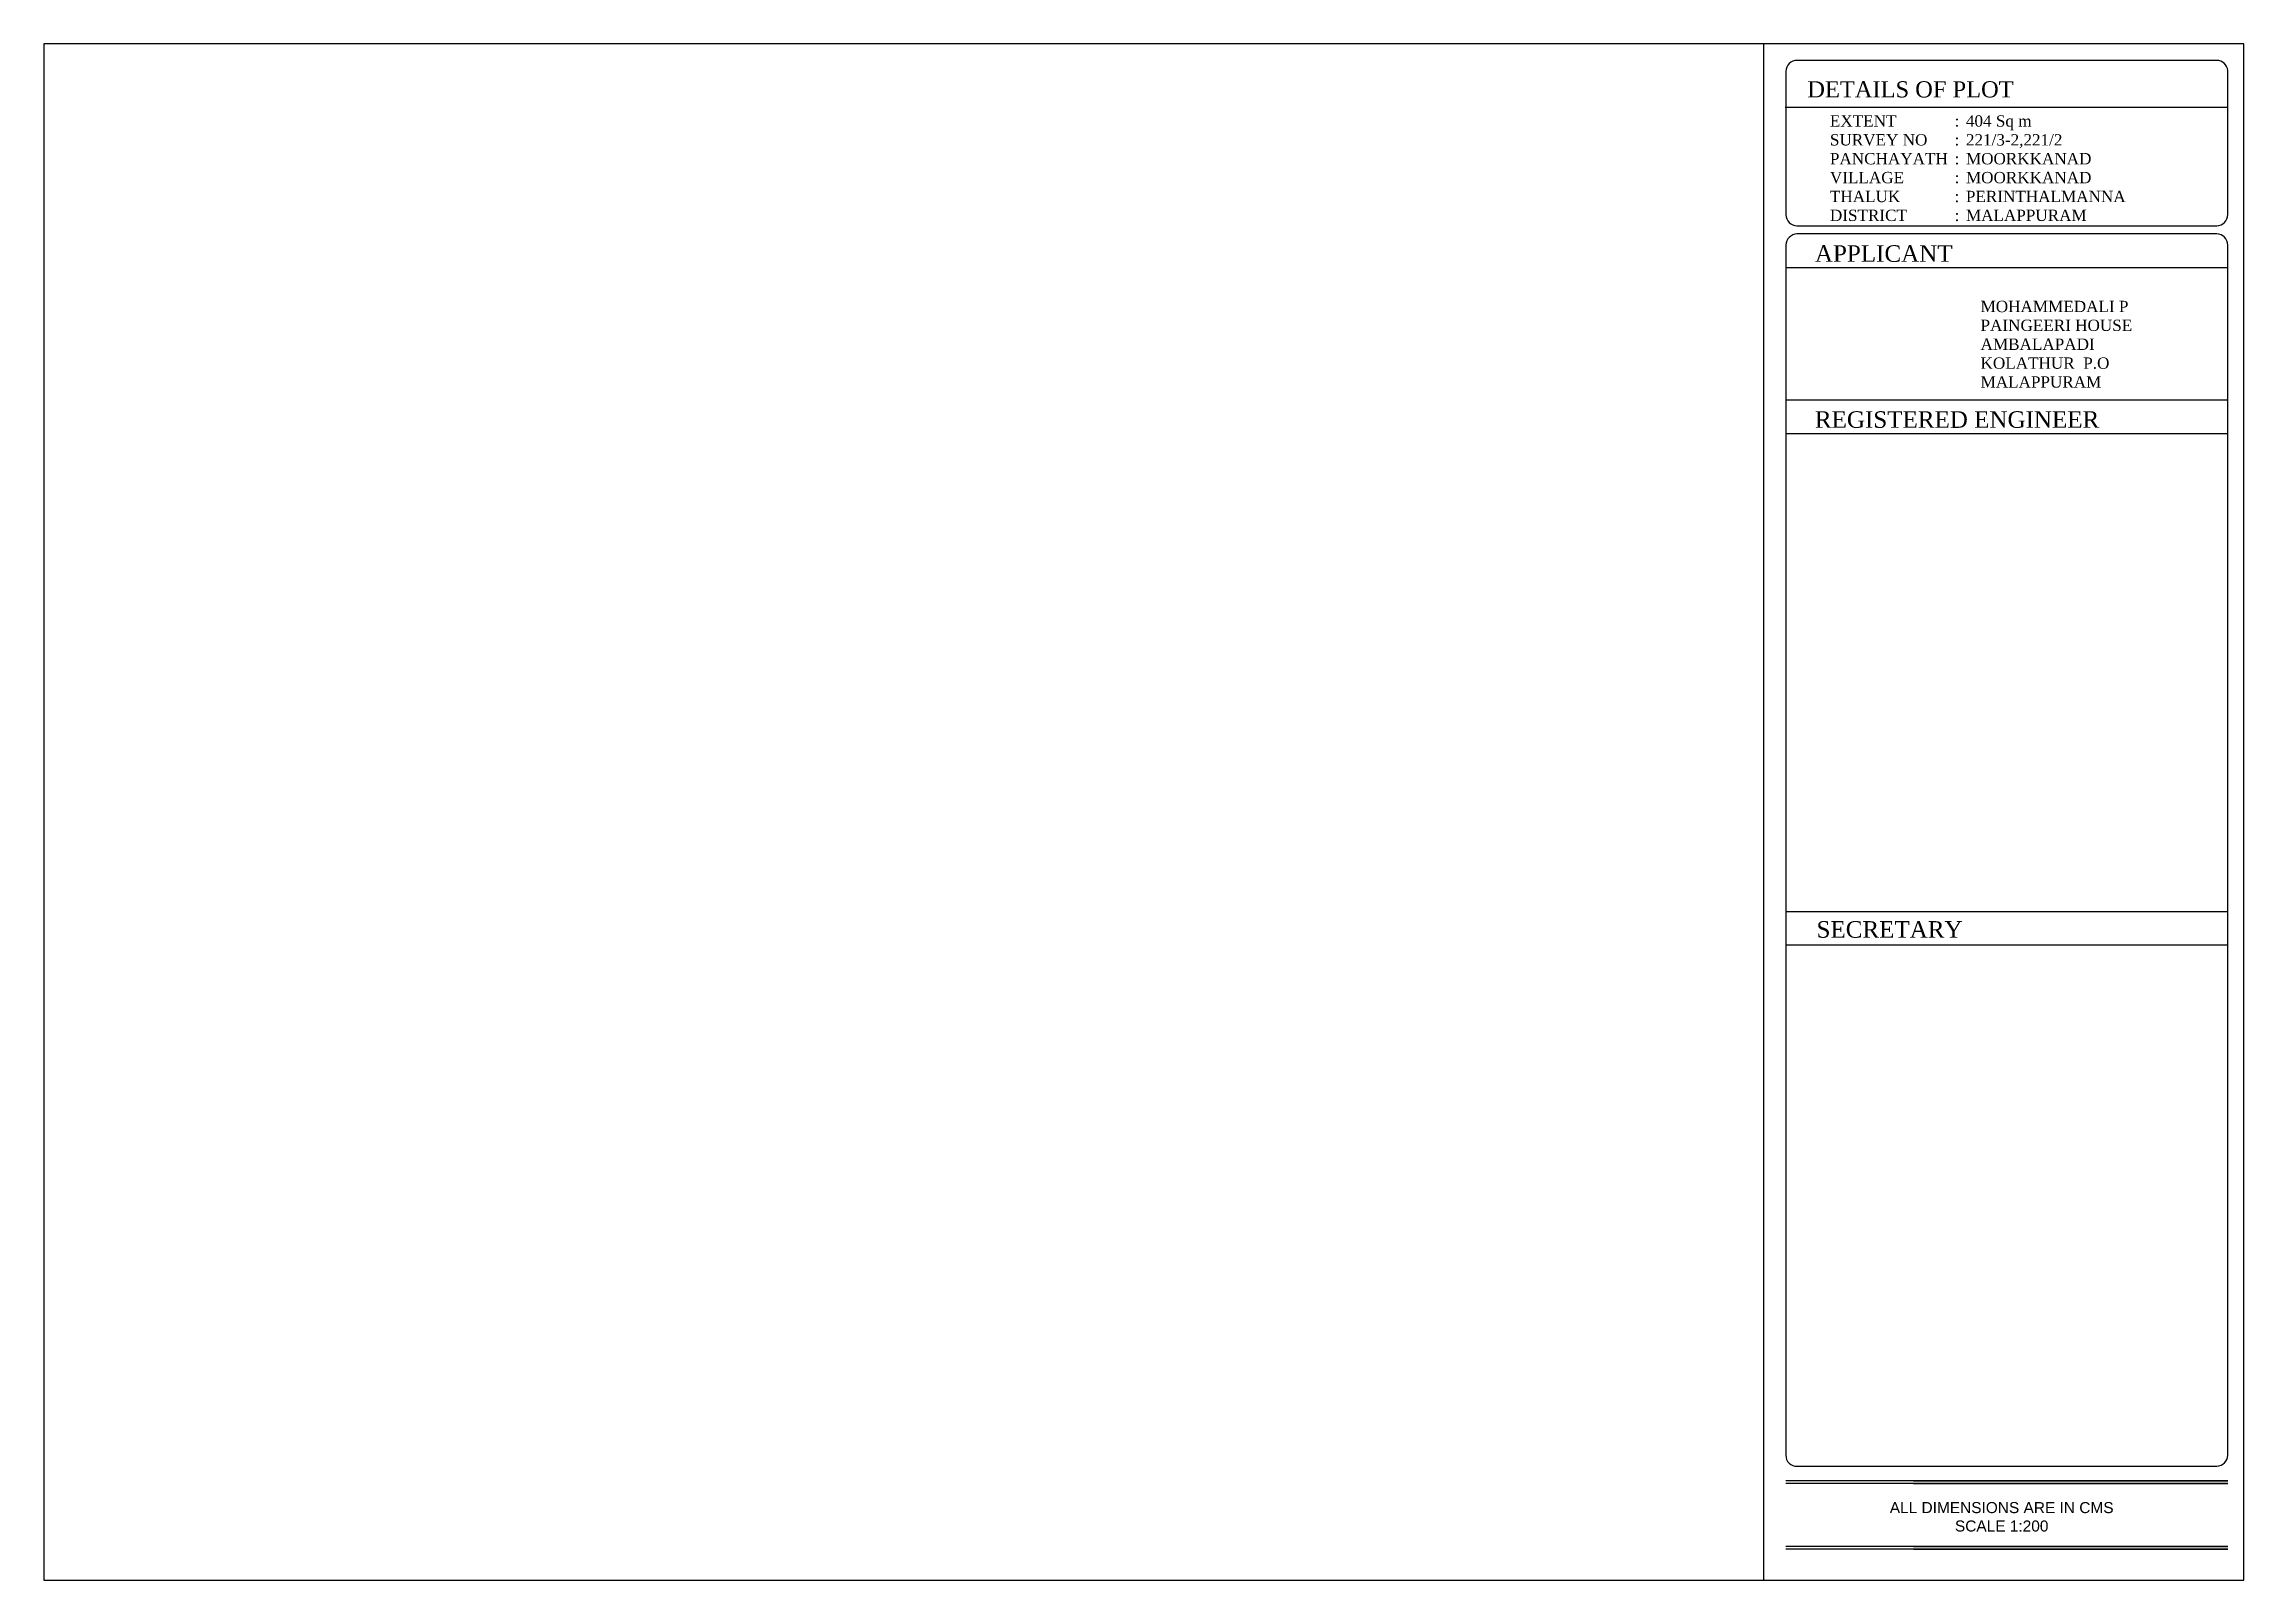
# Model space of a CAD drawing. Header units: metres. Extents: x 3996 to 16803, y -1642 to 12107.
# Drawn here: x 6829 to 6988, y 1808.8 to 1919.8 of the extents above; entities that cross this region are included whole.
import ezdxf

# ---------------------------------------------------------------- set-up
doc = ezdxf.new("R2010")
doc.units = ezdxf.units.M
doc.styles.add('SA', font='times.ttf')
doc.styles.get("Standard").update_dxf_attribs({"font": 'arial.ttf'})
doc.styles.add('style1', font='romand.shx', dxfattribs={"height": 5})

msp = doc.modelspace()

# ---------------------------------------------------------------- texts
at = {"attachment_point": 1}
for s, insert, char_height, width, style in [('{\\fTimes New Roman|b0|i0|c0|p18;DETAILS OF PLOT}', (6956.41917, 1917.10681), 1.1685, 88.8240763, 'SA'), ('{\\fTimes New Roman|b0|i0|c0|p18;APPLICANT}', (6956.96843, 1905.25373), 1.197, 11.9095927, 'style1'), ('\\PMOHAMMEDALI P\\PPAINGEERI HOUSE\\PAMBALAPADI\\PKOLATHUR  P.O\\PMALAPPURAM', (6968.93227, 1902.60581), 0.8185708, 23.5570892, 'SA'), ('{\\fTimes New Roman|b0|i0|c0|p18;REGISTERED ENGINEER}', (6956.96843, 1893.25697), 1.197, 34.0946074, 'style1'), ('{\\fTimes New Roman|b0|i0|c0|p18;SECRETARY}', (6957.08456, 1856.40908), 1.197, 34.0946074, 'style1')]:
    msp.add_mtext(s, dxfattribs=dict(at, insert=insert, char_height=char_height, width=width, style=style))
at = {"color": 240, "true_color": 0xed1f24, "insert": (6958.05169, 1914.64817), "char_height": 0.8185708, "width": 23.5570892, "attachment_point": 1, "style": 'SA'}
msp.add_mtext('\\pxt10,11,12;{\\C256;EXTENT^I^I:^I404 Sq m\\P\\pt11,12;SURVEY NO^I:^I\\A1;221/3-2,221/2 \\A0;^I\\A1;\\P\\A0;PANCHAYATH ^I:^I\\A1;MOORKKANAD \\A0;VILLAGE^I:^I\\A1;MOORKKANAD \\A0; \\P\\pt10,11,12;THALUK^I^I:^IPERINTHALMANNA\\PDISTRICT^I^I:^IMALAPPURAM}', dxfattribs=at)
at = {"insert": (6958.27684, 1814.42591), "char_height": 0.798, "width": 24.3634827, "attachment_point": 1}
msp.add_mtext('\\pxqc;ALL DIMENSIONS ARE IN CMS\\PSCALE 1:200', dxfattribs=at)

# ---------------------------------------------------------------- linework, layer by layer
for p, q in [((6953.24911, 1919.80025), (6953.24911, 1808.79275)), ((6954.82597, 1915.22644), (6986.79544, 1915.22644)), ((6954.87279, 1915.22644), (6986.72879, 1915.22644)), ((6985.99375, 1906.06918), (6955.66975, 1906.06918)), ((6954.87322, 1903.65625), (6986.79322, 1903.65625)), ((6954.87322, 1891.65949), (6986.79322, 1891.65949)), ((6986.79175, 1880.79652), (6986.79322, 1880.79652)), ((6954.87322, 1857.11314), (6986.14459, 1857.11314)), ((6954.87322, 1857.11314), (6986.79322, 1857.11314)), ((6954.87322, 1854.70022), (6986.79322, 1854.70022)), ((6986.79322, 1815.97277), (6954.87322, 1815.97277)), ((6986.79322, 1815.77327), (6954.87322, 1815.77327)), ((6964.09092, 1815.97277), (6986.79322, 1815.97277)), ((6964.09092, 1815.77327), (6986.79322, 1815.77327)), ((6986.79322, 1811.21416), (6954.87322, 1811.21416)), ((6986.79322, 1811.01466), (6954.87322, 1811.01466)), ((6964.09092, 1811.21416), (6986.79322, 1811.21416)), ((6964.09092, 1811.21416), (6986.79322, 1811.21416)), ((6964.09092, 1811.01466), (6986.79322, 1811.01466)), ((6964.09092, 1811.01466), (6986.79322, 1811.01466))]:
    msp.add_line(p, q)
at = {"ltscale": 0.1}
msp.add_line((6954.87175, 1894.07242), (6986.79175, 1894.07242), dxfattribs=at)
at = {"color": 0}
msp.add_lwpolyline([(6829.04611, 1808.79275), (6987.96211, 1808.79275), (6987.96211, 1919.80025), (6829.04611, 1919.80025)], close=True, dxfattribs=at)
for points in [[(6986.79175, 1917.89247, 0.384715056), (6985.99788, 1918.60941), (6955.67388, 1918.60941, 0.426368148), (6954.87588, 1917.81141), (6954.87588, 1917.57044)], [(6954.87175, 1915.22644), (6954.87175, 1907.96136), (6954.87175, 1907.46568, 0.426368148), (6955.66975, 1906.66768), (6985.99375, 1906.66768, 0.414213562), (6986.79175, 1907.46568), (6986.79175, 1907.96136), (6986.79175, 1917.89247)], [(6986.79175, 1857.11314), (6986.79175, 1905.27118, 0.414213562), (6985.99375, 1906.06918), (6955.66975, 1906.06918, 0.386735457), (6954.87175, 1905.27118), (6954.87175, 1857.11314, 0.028820889), (6954.87322, 1857.02478, 0.028820889)], [(6986.79175, 1894.82196, 0.015191494), (6986.79322, 1894.87042)], [(6955.63891, 1894.07242, 0.010330196), (6955.67122, 1894.07242), (6985.99522, 1894.07242)], [(6954.87322, 1865.97465), (6954.87322, 1817.81661, 0.438417056), (6955.67122, 1817.01861), (6985.99522, 1817.01861, 0.414213562), (6986.79322, 1817.81661), (6986.79322, 1865.97465, 0.015191494), (6986.79175, 1866.0231)]]:
    msp.add_lwpolyline(points, format="xyb")
for points in [[(6954.87322, 1917.57044), (6954.87322, 1907.39891)], [(6954.87322, 1915.55952), (6954.87322, 1907.39891)]]:
    msp.add_lwpolyline(points)

msp.set_redraw_order([(e.dxf.handle, doc.entitydb.next_handle()) for e in msp.query("TEXT MTEXT ATTDEF DIMENSION ARC_DIMENSION")])  # texts and dimensions are drawn at this point

doc.saveas('drawing.dxf')
